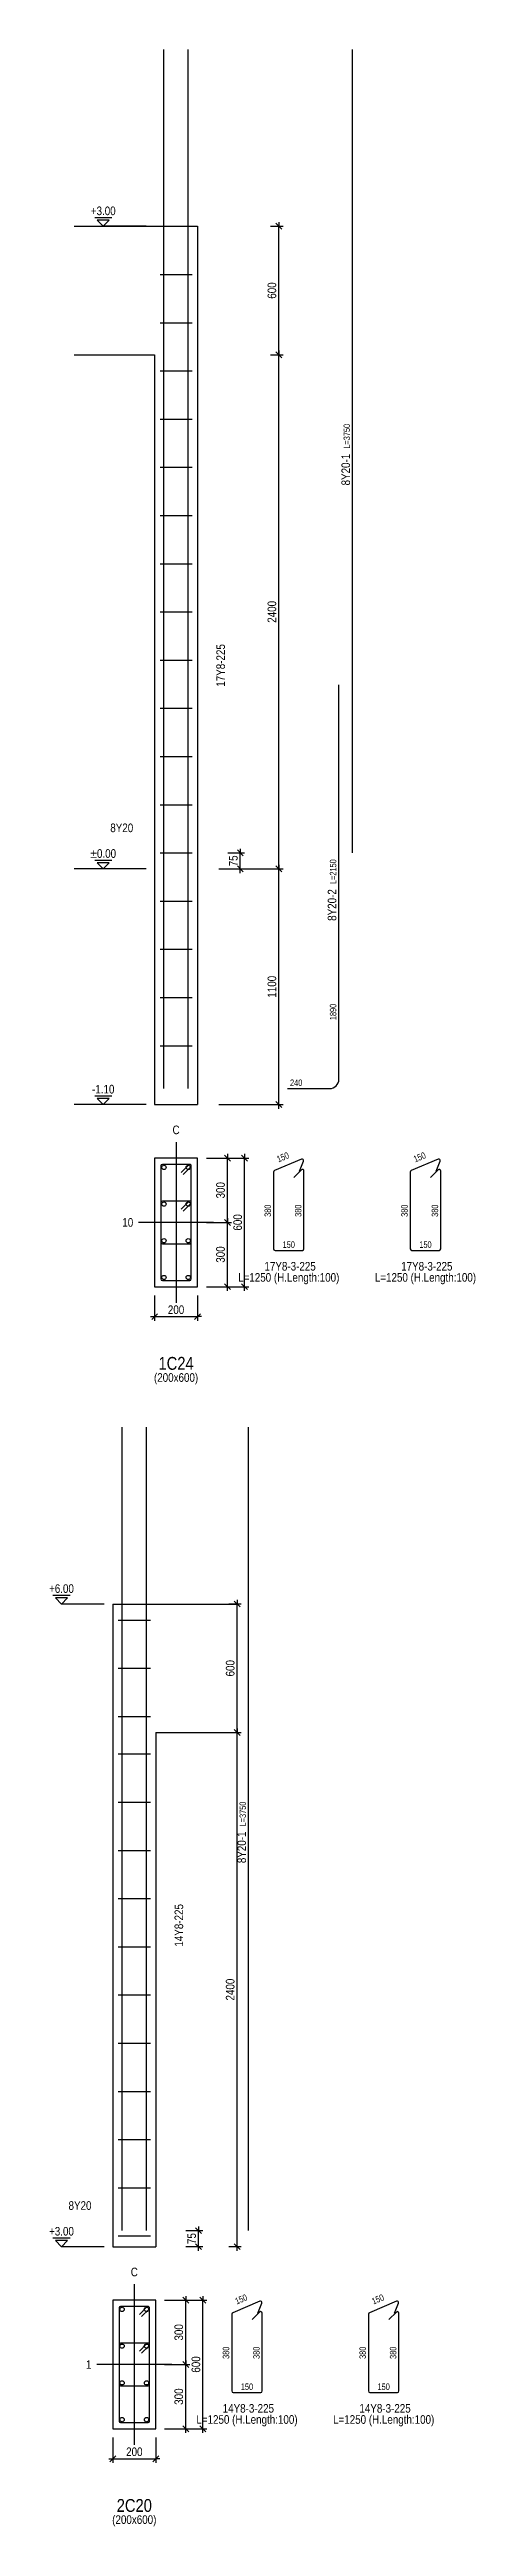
# Model space of a CAD drawing. Extents: x 0 to 206258, y -403073 to 0.
# Drawn here: x 13190 to 18161, y -130880 to -101975 of the extents above; entities that cross this region are included whole.
import ezdxf
from ezdxf.enums import TextEntityAlignment as Align
from ezdxf.lldxf.tags import DXFTag

# ---------------------------------------------------------------- set-up
doc = ezdxf.new("R2010")
doc.units = 0
doc.header["$LTSCALE"] = 1000
for name, color, linetype in [('Axis Line(Dir 1)', 8, 'CENTER2'), ('Axis Line(Dir 2)', 150, 'CENTER2'), ('Column Line(D)', 1, 'Continuous'), ('Dimension Line', 5, 'Continuous'), ('Dimension Text', 5, 'Continuous'), ('Link Line', 3, 'Continuous'), ('Rebar Label', 6, 'Continuous'), ('Rebar Length Text', 8, 'Continuous'), ('Rebar Line', 7, 'Continuous'), ('Top Rebar Label', 6, 'Continuous'), ('Top Rebar Length Text', 8, 'Continuous'), ('Top Rebar Line', 7, 'Continuous')]:
    doc.layers.add(name, color=color, linetype=linetype)
for name, color, linetype, true_color in [('Column Label(D)', 12, 'Continuous', 0xbd0000), ('Column Size Label (D)', 94, 'Continuous', 0x008100), ('Level Mark Line', 253, 'Continuous', 0x828282), ('Level Mark Text', 253, 'Continuous', 0x828282), ('Link Label', 94, 'Continuous', 0x008100), ('Link Length Text', 94, 'Continuous', 0x008100)]:
    doc.layers.add(name, color=color, linetype=linetype, true_color=true_color)
doc.styles.add('Column Label(D)', font='ARIALN.TTF', dxfattribs={"height": 150})
doc.styles.add('Column Size Label (D)', font='ARIALN.TTF', dxfattribs={"height": 100})
doc.styles.add('Dimension Text', font='ARIALN.TTF', dxfattribs={"height": 100})
doc.styles.add('Level Mark Text', font='ARIALN.TTF', dxfattribs={"height": 100})
doc.styles.add('Link Label', font='ARIALN.TTF', dxfattribs={"height": 100})
doc.styles.add('Link Length Text', font='ARIALN.TTF', dxfattribs={"height": 100})
doc.styles.add('Rebar Label', font='ARIALN.TTF', dxfattribs={"height": 100})
doc.styles.add('Rebar Length Text', font='ARIALN.TTF', dxfattribs={"height": 75})
doc.styles.add('Top Rebar Label', font='ARIALN.TTF', dxfattribs={"height": 100})
doc.styles.add('Top Rebar Length Text', font='ARIALN.TTF', dxfattribs={"height": 75})
tags = doc.linetypes.add('CENTER2', pattern=[1.125, 0.75, -0.125, 0.125, -0.125]).pattern_tags.tags
tags[10:11] = [DXFTag(74, 4), DXFTag(75, 0), DXFTag(340, '0'), DXFTag(46, 0.0), DXFTag(50, 0.0), DXFTag(44, 0.0), DXFTag(45, 0.0)]
tags[8:9] = [DXFTag(74, 4), DXFTag(75, 0), DXFTag(340, '0'), DXFTag(46, 0.0), DXFTag(50, 0.0), DXFTag(44, 0.0), DXFTag(45, 0.0)]
tags[6:7] = [DXFTag(74, 4), DXFTag(75, 0), DXFTag(340, '0'), DXFTag(46, 0.0), DXFTag(50, 0.0), DXFTag(44, 0.0), DXFTag(45, 0.0)]
tags[4:5] = [DXFTag(74, 4), DXFTag(75, 0), DXFTag(340, '0'), DXFTag(46, 0.0), DXFTag(50, 0.0), DXFTag(44, 0.0), DXFTag(45, 0.0)]
doc.dimstyles.new('COLUMNELV', dxfattribs={"dimtxt": 100, "dimasz": 30, "dimexe": 48.3, "dimexo": 103.5, "dimgap": 30, "dimtad": 1, "dimtoh": 1, "dimdec": 1, "dimlfac": 0.4, "dimdsep": 46, "dimtxsty": 'Dimension Text', "dimblk": 'PCDIM_TICK', "dimcen": 0.09, "dimclrd": 5, "dimclre": 5, "dimclrt": 5, "dimadec": 1, "dimazin": 0, "dimtp": 1, "dimtm": 1, "dimtfac": 1, "dimtdec": 4, "dimtofl": 0, "dimtmove": 0, "dimatfit": 3, "dimfxl": 1, "dimtolj": 1, "dimtzin": 0, "dimarcsym": 0})

msp = doc.modelspace()

# ---------------------------------------------------------------- texts
at = {"layer": 'Column Label(D)', "transparency": 33554687, "style": 'Column Label(D)'}
for s, p in [('1C24', (14667.29, -117232.222)), ('2C20', (14179.79, -130560.237))]:
    msp.add_text(s, height=150, dxfattribs=at).set_placement(p, align=Align.TOP_CENTER)
at = {"layer": 'Column Size Label (D)', "transparency": 33554687, "style": 'Column Size Label (D)'}
for p in [(14667.29, -117422.222), (14179.79, -130750.237)]:
    msp.add_text('(200x600)', height=100, dxfattribs=at).set_placement(p, align=Align.TOP_CENTER)
at = {"layer": 'Dimension Text', "transparency": 33554687, "style": 'Dimension Text'}
for p in [(14667.29, -114662.222), (14179.79, -127990.237)]:
    msp.add_text('C', height=100, dxfattribs=at).set_placement(p, align=Align.BOTTOM_CENTER)
for s, p in [('10', (14167.29, -115662.222)), ('1', (13679.79, -128990.237))]:
    msp.add_text(s, height=100, dxfattribs=at).set_placement(p, align=Align.MIDDLE_RIGHT)
at = {"layer": 'Level Mark Text', "transparency": 33554687, "style": 'Level Mark Text'}
for s, p in [('+3.00', (13817.29, -103937.222)), ('±0.00', (13817.29, -111437.222)), ('-1.10', (13817.29, -114187.222)), ('+6.00', (13329.79, -120015.237)), ('+3.00', (13329.79, -127515.237))]:
    msp.add_text(s, height=100, dxfattribs=at).set_placement(p, align=Align.BOTTOM_CENTER)
at = {"layer": 'Link Label', "transparency": 33554687, "style": 'Link Label'}
for s, p in [(' 17Y8-3-225', (15982.29, -116223.889)), (' 17Y8-3-225', (17577.88, -116223.889)), (' 14Y8-3-225', (15494.79, -129551.904)), (' 14Y8-3-225', (17090.38, -129551.904))]:
    msp.add_text(s, height=100, dxfattribs=at).set_placement(p, align=Align.CENTER)
at = {"layer": 'Link Length Text', "transparency": 33554687, "style": 'Link Length Text'}
for p in [(15982.29, -116353.889), (17577.88, -116353.889), (15494.79, -129681.904), (17090.38, -129681.904)]:
    msp.add_text('L=1250 (H.Length:100)', height=100, dxfattribs=at).set_placement(p, align=Align.CENTER)
at = {"layer": 'Rebar Label', "transparency": 33554687, "style": 'Rebar Label'}
for s, p in [('17Y8-225', (15267.29, -109162.222)), ('14Y8-225', (14779.79, -123865.237))]:
    msp.add_text(s, height=100, rotation=90, dxfattribs=at).set_placement(p, align=Align.BOTTOM_CENTER)
at = {"layer": 'Rebar Length Text', "transparency": 33554687, "style": 'Rebar Length Text'}
for s, rotation, p in [('150', 22.9057699, (15928.512, -114934.945)), ('150', 22.9057699, (17524.101, -114934.946)), ('380', 90, (15774.79, -115525.555)), ('380', 90, (16129.79, -115525.555)), ('380', 90, (17370.38, -115525.556)), ('380', 90, (17725.38, -115525.556)), ('150', 22.9057699, (15441.012, -128262.961)), ('150', 22.9057699, (17036.601, -128262.961)), ('380', 90, (15287.29, -128853.571)), ('380', 90, (15642.29, -128853.571)), ('380', 90, (16882.88, -128853.571)), ('380', 90, (17237.88, -128853.571))]:
    msp.add_text(s, height=75, rotation=rotation, dxfattribs=at).set_placement(p, align=Align.CENTER)
for p in [(15982.29, -115958.889), (17577.88, -115958.889), (15494.79, -129286.904), (17090.38, -129286.904)]:
    msp.add_text('150', height=75, dxfattribs=at).set_placement(p, align=Align.CENTER)
at = {"layer": 'Top Rebar Label', "transparency": 33554687, "style": 'Top Rebar Label'}
for s, p in [(' 8Y20-1', (16697.29, -106692.222)), (' 8Y20-2', (16537.29, -111773.472)), (' 8Y20-1', (15483.143, -122770.237))]:
    msp.add_text(s, height=100, rotation=90, dxfattribs=at).set_placement(p, align=Align.RIGHT)
for p in [(14167.29, -111137.222), (13679.79, -127215.237)]:
    msp.add_text(' 8Y20', height=100, dxfattribs=at).set_placement(p, align=Align.BOTTOM_RIGHT)
at = {"layer": 'Top Rebar Length Text', "transparency": 33554687, "style": 'Top Rebar Length Text'}
for s, p in [('L=3750', (16697.29, -106632.222)), ('L=2150', (16537.29, -111713.472)), ('1890', (16537.29, -113301.775)), ('L=3750', (15483.143, -122710.237))]:
    msp.add_text(s, height=75, rotation=90, dxfattribs=at).set_placement(p)
msp.add_text('240', height=75, dxfattribs=at).set_placement((15997.29, -114069.722))

# ---------------------------------------------------------------- blocks, each defined once
blk = doc.blocks.new('PCDIM_TICK')
at = {"layer": 'Dimension Line', "color": 0, "transparency": 33554687}
for p, q in [((1.15, 1.15), (-1.15, -1.15)), ((1.61, 0), (0, 0))]:
    blk.add_line(p, q, dxfattribs=at)
blk = doc.blocks.new('*U2148')
at = {"layer": 'Dimension Line', "color": 5, "true_color": 0x0000ff, "transparency": 16777216}
for p, q in [((15283, -121615), (15428, -121615)), ((15380, -127615), (15380, -121615)), ((15283, -127615), (15428, -127615))]:
    blk.add_line(p, q, dxfattribs=at)
at = {"layer": 'Dimension Line', "color": 5, "true_color": 0x0000ff, "transparency": 16777216, "xscale": 30, "yscale": 30}
for p, rotation in [((15380, -121615), 89.99999999999447), ((15380, -127615), 269.9999999999834)]:
    blk.add_blockref('PCDIM_TICK', p, dxfattribs=dict(at, rotation=rotation))
at = {"layer": 'Dimension Line', "color": 5, "true_color": 0x0000ff, "transparency": 16777216, "insert": (15350, -124615), "char_height": 100, "width": 247.25, "attachment_point": 8, "rotation": 90, "style": 'Dimension Text'}
blk.add_mtext('2400', dxfattribs=at)
blk = doc.blocks.new('*U2149')
at = {"layer": 'Dimension Line', "color": 5, "true_color": 0x0000ff, "transparency": 16777216}
for p, q in [((15283, -120115), (15428, -120115)), ((15380, -121615), (15380, -120115)), ((15283, -121615), (15428, -121615))]:
    blk.add_line(p, q, dxfattribs=at)
at = {"layer": 'Dimension Line', "color": 5, "true_color": 0x0000ff, "transparency": 16777216, "xscale": 30, "yscale": 30}
for p, rotation in [((15380, -120115), 89.99999999999447), ((15380, -121615), 269.9999999999834)]:
    blk.add_blockref('PCDIM_TICK', p, dxfattribs=dict(at, rotation=rotation))
at = {"layer": 'Dimension Line', "color": 5, "true_color": 0x0000ff, "transparency": 16777216, "insert": (15350, -120865), "char_height": 100, "width": 181.97, "attachment_point": 8, "rotation": 90, "style": 'Dimension Text'}
blk.add_mtext('600', dxfattribs=at)
blk = doc.blocks.new('*U2150')
at = {"layer": 'Dimension Line', "color": 5, "true_color": 0x0000ff, "transparency": 16777216}
for p, q in [((14783, -127428), (14978, -127428)), ((14930, -127615), (14930, -127428)), ((14783, -127615), (14978, -127615))]:
    blk.add_line(p, q, dxfattribs=at)
at = {"layer": 'Dimension Line', "color": 5, "true_color": 0x0000ff, "transparency": 16777216, "xscale": 30, "yscale": 30}
for p, rotation in [((14930, -127428), 89.99999999999447), ((14930, -127615), 269.9999999999834)]:
    blk.add_blockref('PCDIM_TICK', p, dxfattribs=dict(at, rotation=rotation))
at = {"layer": 'Dimension Line', "color": 5, "true_color": 0x0000ff, "transparency": 16777216, "insert": (14900, -127521), "char_height": 100, "width": 117.23, "attachment_point": 8, "rotation": 90, "style": 'Dimension Text'}
blk.add_mtext('75', dxfattribs=at)
blk = doc.blocks.new('*U2151')
at = {"layer": 'Dimension Line', "color": 5, "true_color": 0x0000ff, "transparency": 16777216}
for p, q in [((13930, -129844), (13930, -130139)), ((14430, -129844), (14430, -130139)), ((13930, -130090), (14430, -130090))]:
    blk.add_line(p, q, dxfattribs=at)
at = {"layer": 'Dimension Line', "color": 5, "true_color": 0x0000ff, "transparency": 16777216, "xscale": 30, "yscale": 30, "rotation": 180.0000000000004}
blk.add_blockref('PCDIM_TICK', (13930, -130090), dxfattribs=at)
at = {"layer": 'Dimension Line', "color": 5, "true_color": 0x0000ff, "transparency": 16777216, "xscale": 30, "yscale": 30}
blk.add_blockref('PCDIM_TICK', (14430, -130090), dxfattribs=at)
at = {"layer": 'Dimension Line', "color": 5, "true_color": 0x0000ff, "transparency": 16777216, "insert": (14180, -130060), "char_height": 100, "width": 182.77, "attachment_point": 8, "style": 'Dimension Text'}
blk.add_mtext('200', dxfattribs=at)
blk = doc.blocks.new('*U2152')
at = {"layer": 'Dimension Line', "color": 5, "true_color": 0x0000ff, "transparency": 16777216}
for p, q in [((14533, -128990), (14828, -128990)), ((14780, -129740), (14780, -128990)), ((14533, -129740), (14828, -129740))]:
    blk.add_line(p, q, dxfattribs=at)
at = {"layer": 'Dimension Line', "color": 5, "true_color": 0x0000ff, "transparency": 16777216, "xscale": 30, "yscale": 30}
for p, rotation in [((14780, -128990), 89.99999999999447), ((14780, -129740), 269.9999999999834)]:
    blk.add_blockref('PCDIM_TICK', p, dxfattribs=dict(at, rotation=rotation))
at = {"layer": 'Dimension Line', "color": 5, "true_color": 0x0000ff, "transparency": 16777216, "insert": (14750, -129365), "char_height": 100, "width": 181.5, "attachment_point": 8, "rotation": 90, "style": 'Dimension Text'}
blk.add_mtext('300', dxfattribs=at)
blk = doc.blocks.new('*U2153')
at = {"layer": 'Dimension Line', "color": 5, "true_color": 0x0000ff, "transparency": 16777216}
for p, q in [((14533, -128240), (14828, -128240)), ((14780, -128990), (14780, -128240)), ((14533, -128990), (14828, -128990))]:
    blk.add_line(p, q, dxfattribs=at)
at = {"layer": 'Dimension Line', "color": 5, "true_color": 0x0000ff, "transparency": 16777216, "xscale": 30, "yscale": 30}
for p, rotation in [((14780, -128240), 89.99999999999447), ((14780, -128990), 269.9999999999834)]:
    blk.add_blockref('PCDIM_TICK', p, dxfattribs=dict(at, rotation=rotation))
at = {"layer": 'Dimension Line', "color": 5, "true_color": 0x0000ff, "transparency": 16777216, "insert": (14750, -128615), "char_height": 100, "width": 181.5, "attachment_point": 8, "rotation": 90, "style": 'Dimension Text'}
blk.add_mtext('300', dxfattribs=at)
blk = doc.blocks.new('*U2154')
at = {"layer": 'Dimension Line', "color": 5, "true_color": 0x0000ff, "transparency": 16777216}
for p, q in [((14533, -128240), (15028, -128240)), ((14980, -129740), (14980, -128240)), ((14533, -129740), (15028, -129740))]:
    blk.add_line(p, q, dxfattribs=at)
at = {"layer": 'Dimension Line', "color": 5, "true_color": 0x0000ff, "transparency": 16777216, "xscale": 30, "yscale": 30}
for p, rotation in [((14980, -128240), 89.99999999999447), ((14980, -129740), 269.9999999999834)]:
    blk.add_blockref('PCDIM_TICK', p, dxfattribs=dict(at, rotation=rotation))
at = {"layer": 'Dimension Line', "color": 5, "true_color": 0x0000ff, "transparency": 16777216, "insert": (14950, -128990), "char_height": 100, "width": 181.97, "attachment_point": 8, "rotation": 90, "style": 'Dimension Text'}
blk.add_mtext('600', dxfattribs=at)
blk = doc.blocks.new('*U2007')
at = {"layer": 'Dimension Line', "color": 5, "true_color": 0x0000ff, "transparency": 16777216}
for p, q in [((15771, -111537), (15916, -111537)), ((15867, -114287), (15867, -111537)), ((15771, -114287), (15916, -114287))]:
    blk.add_line(p, q, dxfattribs=at)
at = {"layer": 'Dimension Line', "color": 5, "true_color": 0x0000ff, "transparency": 16777216, "xscale": 30, "yscale": 30}
for p, rotation in [((15867, -111537), 89.99999999999447), ((15867, -114287), 269.9999999999834)]:
    blk.add_blockref('PCDIM_TICK', p, dxfattribs=dict(at, rotation=rotation))
at = {"layer": 'Dimension Line', "color": 5, "true_color": 0x0000ff, "transparency": 16777216, "insert": (15837, -112912), "char_height": 100, "width": 238.4, "attachment_point": 8, "rotation": 90, "style": 'Dimension Text'}
blk.add_mtext('1100', dxfattribs=at)
blk = doc.blocks.new('*U2008')
at = {"layer": 'Dimension Line', "color": 5, "true_color": 0x0000ff, "transparency": 16777216}
for p, q in [((15771, -105537), (15916, -105537)), ((15867, -111537), (15867, -105537)), ((15771, -111537), (15916, -111537))]:
    blk.add_line(p, q, dxfattribs=at)
at = {"layer": 'Dimension Line', "color": 5, "true_color": 0x0000ff, "transparency": 16777216, "xscale": 30, "yscale": 30}
for p, rotation in [((15867, -105537), 89.99999999999447), ((15867, -111537), 269.9999999999834)]:
    blk.add_blockref('PCDIM_TICK', p, dxfattribs=dict(at, rotation=rotation))
at = {"layer": 'Dimension Line', "color": 5, "true_color": 0x0000ff, "transparency": 16777216, "insert": (15837, -108537), "char_height": 100, "width": 247.25, "attachment_point": 8, "rotation": 90, "style": 'Dimension Text'}
blk.add_mtext('2400', dxfattribs=at)
blk = doc.blocks.new('*U2009')
at = {"layer": 'Dimension Line', "color": 5, "true_color": 0x0000ff, "transparency": 16777216}
for p, q in [((15771, -104037), (15916, -104037)), ((15867, -105537), (15867, -104037)), ((15771, -105537), (15916, -105537))]:
    blk.add_line(p, q, dxfattribs=at)
at = {"layer": 'Dimension Line', "color": 5, "true_color": 0x0000ff, "transparency": 16777216, "xscale": 30, "yscale": 30}
for p, rotation in [((15867, -104037), 89.99999999999447), ((15867, -105537), 269.9999999999834)]:
    blk.add_blockref('PCDIM_TICK', p, dxfattribs=dict(at, rotation=rotation))
at = {"layer": 'Dimension Line', "color": 5, "true_color": 0x0000ff, "transparency": 16777216, "insert": (15837, -104787), "char_height": 100, "width": 181.97, "attachment_point": 8, "rotation": 90, "style": 'Dimension Text'}
blk.add_mtext('600', dxfattribs=at)
blk = doc.blocks.new('*U2010')
at = {"layer": 'Dimension Line', "color": 5, "true_color": 0x0000ff, "transparency": 16777216}
for p, q in [((15271, -111350), (15466, -111350)), ((15271, -111537), (15466, -111537)), ((15417, -111537), (15417, -111350))]:
    blk.add_line(p, q, dxfattribs=at)
at = {"layer": 'Dimension Line', "color": 5, "true_color": 0x0000ff, "transparency": 16777216, "xscale": 30, "yscale": 30}
for p, rotation in [((15417, -111350), 89.99999999999447), ((15417, -111537), 269.9999999999834)]:
    blk.add_blockref('PCDIM_TICK', p, dxfattribs=dict(at, rotation=rotation))
at = {"layer": 'Dimension Line', "color": 5, "true_color": 0x0000ff, "transparency": 16777216, "insert": (15387, -111443), "char_height": 100, "width": 117.23, "attachment_point": 8, "rotation": 90, "style": 'Dimension Text'}
blk.add_mtext('75', dxfattribs=at)
blk = doc.blocks.new('*U2011')
at = {"layer": 'Dimension Line', "color": 5, "true_color": 0x0000ff, "transparency": 16777216}
for p, q in [((14417, -116516), (14417, -116811)), ((14417, -116762), (14917, -116762)), ((14917, -116516), (14917, -116811))]:
    blk.add_line(p, q, dxfattribs=at)
at = {"layer": 'Dimension Line', "color": 5, "true_color": 0x0000ff, "transparency": 16777216, "xscale": 30, "yscale": 30, "rotation": 180.0000000000004}
blk.add_blockref('PCDIM_TICK', (14417, -116762), dxfattribs=at)
at = {"layer": 'Dimension Line', "color": 5, "true_color": 0x0000ff, "transparency": 16777216, "xscale": 30, "yscale": 30}
blk.add_blockref('PCDIM_TICK', (14917, -116762), dxfattribs=at)
at = {"layer": 'Dimension Line', "color": 5, "true_color": 0x0000ff, "transparency": 16777216, "insert": (14667, -116732), "char_height": 100, "width": 182.77, "attachment_point": 8, "style": 'Dimension Text'}
blk.add_mtext('200', dxfattribs=at)
blk = doc.blocks.new('*U2012')
at = {"layer": 'Dimension Line', "color": 5, "true_color": 0x0000ff, "transparency": 16777216}
for p, q in [((15021, -115662), (15316, -115662)), ((15267, -116412), (15267, -115662)), ((15021, -116412), (15316, -116412))]:
    blk.add_line(p, q, dxfattribs=at)
at = {"layer": 'Dimension Line', "color": 5, "true_color": 0x0000ff, "transparency": 16777216, "xscale": 30, "yscale": 30}
for p, rotation in [((15267, -115662), 89.99999999999447), ((15267, -116412), 269.9999999999834)]:
    blk.add_blockref('PCDIM_TICK', p, dxfattribs=dict(at, rotation=rotation))
at = {"layer": 'Dimension Line', "color": 5, "true_color": 0x0000ff, "transparency": 16777216, "insert": (15237, -116037), "char_height": 100, "width": 181.5, "attachment_point": 8, "rotation": 90, "style": 'Dimension Text'}
blk.add_mtext('300', dxfattribs=at)
blk = doc.blocks.new('*U2013')
at = {"layer": 'Dimension Line', "color": 5, "true_color": 0x0000ff, "transparency": 16777216}
for p, q in [((15021, -114912), (15316, -114912)), ((15267, -115662), (15267, -114912)), ((15021, -115662), (15316, -115662))]:
    blk.add_line(p, q, dxfattribs=at)
at = {"layer": 'Dimension Line', "color": 5, "true_color": 0x0000ff, "transparency": 16777216, "xscale": 30, "yscale": 30}
for p, rotation in [((15267, -114912), 89.99999999999447), ((15267, -115662), 269.9999999999834)]:
    blk.add_blockref('PCDIM_TICK', p, dxfattribs=dict(at, rotation=rotation))
at = {"layer": 'Dimension Line', "color": 5, "true_color": 0x0000ff, "transparency": 16777216, "insert": (15237, -115287), "char_height": 100, "width": 181.5, "attachment_point": 8, "rotation": 90, "style": 'Dimension Text'}
blk.add_mtext('300', dxfattribs=at)
blk = doc.blocks.new('*U2014')
at = {"layer": 'Dimension Line', "color": 5, "true_color": 0x0000ff, "transparency": 16777216}
for p, q in [((15021, -114912), (15516, -114912)), ((15467, -116412), (15467, -114912)), ((15021, -116412), (15516, -116412))]:
    blk.add_line(p, q, dxfattribs=at)
at = {"layer": 'Dimension Line', "color": 5, "true_color": 0x0000ff, "transparency": 16777216, "xscale": 30, "yscale": 30}
for p, rotation in [((15467, -114912), 89.99999999999447), ((15467, -116412), 269.9999999999834)]:
    blk.add_blockref('PCDIM_TICK', p, dxfattribs=dict(at, rotation=rotation))
at = {"layer": 'Dimension Line', "color": 5, "true_color": 0x0000ff, "transparency": 16777216, "insert": (15437, -115662), "char_height": 100, "width": 181.97, "attachment_point": 8, "rotation": 90, "style": 'Dimension Text'}
blk.add_mtext('600', dxfattribs=at)

# ---------------------------------------------------------------- dimensions: what is measured, and where the dimension line sits
at = {"layer": 'Dimension Line', "transparency": 33554687}
for p1, p2, distance, picture, middle in [((15667.29, -105537.222), (15667.29, -104037.222), -200, '*U2009', (15867.29, -104787.222)), ((15667.29, -111537.222), (15667.29, -105537.222), -200, '*U2008', (15867.29, -108537.222)), ((15167.29, -111537.222), (15167.29, -111349.722), -250, '*U2010', (15417.29, -111443.472)), ((15667.29, -114287.222), (15667.29, -111537.222), -200, '*U2007', (15867.29, -112912.222)), ((14917.29, -115662.222), (14917.29, -114912.222), -350, '*U2013', (15267.29, -115287.222)), ((14917.29, -116412.222), (14917.29, -114912.222), -550, '*U2014', (15467.29, -115662.222)), ((14917.29, -116412.222), (14917.29, -115662.222), -350, '*U2012', (15267.29, -116037.222)), ((14417.29, -116412.222), (14917.29, -116412.222), -350, '*U2011', (14667.29, -116762.222)), ((15179.79, -121615.237), (15179.79, -120115.237), -200, '*U2149', (15379.79, -120865.237)), ((15179.79, -127615.237), (15179.79, -121615.237), -200, '*U2148', (15379.79, -124615.237)), ((14679.79, -127615.237), (14679.79, -127427.737), -250, '*U2150', (14929.79, -127521.487)), ((14429.79, -128990.237), (14429.79, -128240.237), -350, '*U2153', (14779.79, -128615.237)), ((14429.79, -129740.237), (14429.79, -128240.237), -550, '*U2154', (14979.79, -128990.237)), ((14429.79, -129740.237), (14429.79, -128990.237), -350, '*U2152', (14779.79, -129365.237)), ((13929.79, -129740.237), (14429.79, -129740.237), -350, '*U2151', (14179.79, -130090.237))]:
    dim = msp.add_aligned_dim(p1=p1, p2=p2, distance=distance, dimstyle='COLUMNELV', override={"dimscale": 1, "dimtxt": 100, "dimasz": 30, "dimexe": 48.3, "dimexo": 103.5, "dimgap": 30, "dimtad": 1, "dimtih": 0, "dimdec": 1, "dimlfac": 0.4, "dimzin": 8, "dimlunit": 2, "dimpost": '', "dimtxsty": 'Dimension Text', "dimblk": 'PCDIM_TICK', "dimse1": 0, "dimse2": 0, "dimsd2": 0, "dimclrd": 5, "dimclre": 5, "dimclrt": 5, "dimaunit": 0, "dimadec": 1, "dimazin": 0, "dimtol": 0, "dimtp": 1, "dimtm": 1, "dimtmove": 0}, dxfattribs=at)
    dim.commit()
    dim.dimension.update_dxf_attribs({"geometry": picture, "text_midpoint": middle})

# ---------------------------------------------------------------- linework, layer by layer
at = {"layer": 'Axis Line(Dir 1)', "transparency": 33554687}
for points in [[(15104.79, -115662.222), (14229.79, -115662.222)], [(14617.29, -128990.237), (13742.29, -128990.237)]]:
    msp.add_lwpolyline(points, dxfattribs=at)
at = {"layer": 'Axis Line(Dir 2)', "transparency": 33554687}
for points in [[(14667.29, -114724.722), (14667.29, -116599.722)], [(14179.79, -128052.737), (14179.79, -129927.737)]]:
    msp.add_lwpolyline(points, dxfattribs=at)
at = {"layer": 'Column Line(D)', "transparency": 33554687}
for points in [[(13479.79, -104037.222), (14417.29, -104037.222)], [(14417.29, -104037.222), (14917.29, -104037.222)], [(14917.29, -104037.222), (14917.29, -114287.222)], [(13479.79, -105537.222), (14417.29, -105537.222)], [(14417.29, -105537.222), (14417.29, -114287.222)], [(14417.29, -114287.222), (14917.29, -114287.222)], [(13929.79, -120115.237), (13929.79, -127615.237)], [(13929.79, -120115.237), (14429.79, -120115.237)], [(14429.79, -120115.237), (15367.29, -120115.237)], [(14429.79, -121615.237), (15367.29, -121615.237)], [(14429.79, -121615.237), (14429.79, -127615.237)], [(13929.79, -127615.237), (14429.79, -127615.237)]]:
    msp.add_lwpolyline(points, dxfattribs=at)
for points in [[(14417.29, -116412.222), (14917.29, -116412.222), (14917.29, -114912.222), (14417.29, -114912.222)], [(13929.79, -129740.237), (14429.79, -129740.237), (14429.79, -128240.237), (13929.79, -128240.237)]]:
    msp.add_lwpolyline(points, close=True, dxfattribs=at)
at = {"layer": 'Dimension Line', "transparency": 33554687}
for points in [[(14167.29, -111537.222), (13479.79, -111537.222)], [(15167.29, -111537.222), (15854.79, -111537.222)], [(14167.29, -114287.222), (13479.79, -114287.222)], [(15167.29, -114287.222), (15854.79, -114287.222)]]:
    msp.add_lwpolyline(points, dxfattribs=at)
at = {"layer": 'Level Mark Line', "transparency": 33554687}
for points in [[(13917.29, -103937.222), (13717.29, -103937.222)], [(13817.29, -104037.222), (13888.001, -103966.511), (13746.58, -103966.511), (13817.29, -104037.222)], [(14317.29, -104037.222), (13817.29, -104037.222)], [(13917.29, -111437.222), (13717.29, -111437.222)], [(13817.29, -111537.222), (13888.001, -111466.511), (13746.58, -111466.511), (13817.29, -111537.222)], [(14317.29, -111537.222), (13817.29, -111537.222)], [(13917.29, -114187.222), (13717.29, -114187.222)], [(13817.29, -114287.222), (13888.001, -114216.511), (13746.58, -114216.511), (13817.29, -114287.222)], [(14317.29, -114287.222), (13817.29, -114287.222)], [(13429.79, -120015.237), (13229.79, -120015.237)], [(13329.79, -120115.237), (13400.501, -120044.527), (13259.08, -120044.527), (13329.79, -120115.237)], [(13829.79, -120115.237), (13329.79, -120115.237)], [(13429.79, -127515.237), (13229.79, -127515.237)], [(13329.79, -127615.237), (13400.501, -127544.527), (13259.08, -127544.527), (13329.79, -127615.237)], [(13829.79, -127615.237), (13329.79, -127615.237)]]:
    msp.add_lwpolyline(points, dxfattribs=at)
at = {"layer": 'Link Line', "transparency": 33554687}
for p, q in [((14479.79, -104599.722), (14854.79, -104599.722)), ((14479.79, -105162.222), (14854.79, -105162.222)), ((14479.79, -105724.722), (14854.79, -105724.722)), ((14479.79, -106287.222), (14854.79, -106287.222)), ((14479.79, -106849.722), (14854.79, -106849.722)), ((14479.79, -107412.222), (14854.79, -107412.222)), ((14479.79, -107974.722), (14854.79, -107974.722)), ((14479.79, -108537.222), (14854.79, -108537.222)), ((14479.79, -109099.722), (14854.79, -109099.722)), ((14479.79, -109662.222), (14854.79, -109662.222)), ((14479.79, -110224.722), (14854.79, -110224.722)), ((14479.79, -110787.222), (14854.79, -110787.222)), ((14479.79, -111349.722), (14854.79, -111349.722)), ((14479.79, -111912.222), (14854.79, -111912.222)), ((14479.79, -112474.722), (14854.79, -112474.722)), ((14479.79, -113037.222), (14854.79, -113037.222)), ((14479.79, -113599.722), (14854.79, -113599.722)), ((13992.29, -120302.737), (14367.29, -120302.737)), ((13992.29, -120865.237), (14367.29, -120865.237)), ((13992.29, -121427.737), (14367.29, -121427.737)), ((13992.29, -121865.237), (14367.29, -121865.237)), ((13992.29, -122427.737), (14367.29, -122427.737)), ((13992.29, -122990.237), (14367.29, -122990.237)), ((13992.29, -123552.737), (14367.29, -123552.737)), ((13992.29, -124115.237), (14367.29, -124115.237)), ((13992.29, -124677.737), (14367.29, -124677.737)), ((13992.29, -125240.237), (14367.29, -125240.237)), ((13992.29, -125802.737), (14367.29, -125802.737)), ((13992.29, -126365.237), (14367.29, -126365.237)), ((13992.29, -126927.737), (14367.29, -126927.737)), ((13992.29, -127490.237), (14367.29, -127490.237))]:
    msp.add_line(p, q, dxfattribs=at)
for points in [[(14751.276, -115102.985), (14839.665, -115014.596, 0.668178638), (14827.29, -114984.722), (14507.29, -114984.722, 0.414213562), (14489.79, -115002.222), (14489.79, -115893.889, 0.414213562), (14507.29, -115911.389), (14827.29, -115911.389, 0.414213562), (14844.79, -115893.889), (14844.79, -115002.222, 0.668178638), (14814.916, -114989.848), (14726.528, -115078.236)], [(16107.807, -115062.573), (16154.824, -114946.752, 0.668178638), (16131.797, -114924.05), (15815.479, -115057.706, 0.301414294), (15804.79, -115073.826), (15804.79, -115971.389, 0.414213562), (15822.29, -115988.889), (16142.29, -115988.889, 0.414213562), (16159.79, -115971.389), (16159.79, -115062.222, 0.668178638), (16129.916, -115049.848), (16041.528, -115138.236)], [(17703.397, -115062.574), (17750.413, -114946.753, 0.668178638), (17727.387, -114924.05), (17411.069, -115057.706, 0.301414294), (17400.38, -115073.826), (17400.38, -115971.389, 0.414213562), (17417.88, -115988.889), (17737.88, -115988.889, 0.414213562), (17755.38, -115971.389), (17755.38, -115062.222, 0.668178638), (17725.506, -115049.848), (17637.118, -115138.236)], [(14751.276, -115531.318), (14839.665, -115442.93, 0.668178638), (14827.29, -115413.055), (14507.29, -115413.055, 0.414213562), (14489.79, -115430.555), (14489.79, -116322.222, 0.414213562), (14507.29, -116339.722), (14827.29, -116339.722, 0.414213562), (14844.79, -116322.222), (14844.79, -115430.555, 0.668178638), (14814.916, -115418.181), (14726.528, -115506.569)], [(14263.776, -128431), (14352.165, -128342.612, 0.668178638), (14339.79, -128312.737), (14019.79, -128312.737, 0.414213562), (14002.29, -128330.237), (14002.29, -129221.904, 0.414213562), (14019.79, -129239.404), (14339.79, -129239.404, 0.414213562), (14357.29, -129221.904), (14357.29, -128330.237, 0.668178638), (14327.416, -128317.863), (14239.028, -128406.251)], [(15620.307, -128390.589), (15667.324, -128274.768, 0.668178638), (15644.297, -128252.065), (15327.979, -128385.721, 0.301414294), (15317.29, -128401.841), (15317.29, -129299.404, 0.414213562), (15334.79, -129316.904), (15654.79, -129316.904, 0.414213562), (15672.29, -129299.404), (15672.29, -128390.237, 0.668178638), (15642.416, -128377.863), (15554.028, -128466.251)], [(17215.897, -128390.589), (17262.913, -128274.768, 0.668178638), (17239.887, -128252.066), (16923.569, -128385.721, 0.301414294), (16912.88, -128401.841), (16912.88, -129299.404, 0.414213562), (16930.38, -129316.904), (17250.38, -129316.904, 0.414213562), (17267.88, -129299.404), (17267.88, -128390.238, 0.668178638), (17238.006, -128377.863), (17149.618, -128466.252)], [(14263.776, -128859.333), (14352.165, -128770.945, 0.668178638), (14339.79, -128741.071), (14019.79, -128741.071, 0.414213562), (14002.29, -128758.571), (14002.29, -129650.237, 0.414213562), (14019.79, -129667.737), (14339.79, -129667.737, 0.414213562), (14357.29, -129650.237), (14357.29, -128758.571, 0.668178638), (14327.416, -128746.196), (14239.028, -128834.585)]]:
    msp.add_lwpolyline(points, format="xyb", dxfattribs=at)
at = {"layer": 'Rebar Line', "transparency": 33554687}
for centre in [(14524.79, -115019.722), (14809.79, -115019.722), (14524.79, -115448.055), (14809.79, -115448.055), (14524.79, -115876.389), (14809.79, -115876.389), (14524.79, -116304.722), (14809.79, -116304.722), (14037.29, -128347.737), (14322.29, -128347.737), (14037.29, -128776.071), (14322.29, -128776.071), (14037.29, -129204.404), (14322.29, -129204.404), (14037.29, -129632.737), (14322.29, -129632.737)]:
    msp.add_circle(centre, 25, dxfattribs=at)
at = {"layer": 'Top Rebar Line', "transparency": 33554687}
for points in [[(14524.79, -111349.722), (14524.79, -101974.722)], [(14809.79, -111349.722), (14809.79, -101974.722)], [(16727.29, -111349.722), (16727.29, -101974.722)], [(14524.79, -114099.722), (14524.79, -109387.222)], [(14809.79, -114099.722), (14809.79, -109387.222)], [(14037.29, -127427.737), (14037.29, -118052.737)], [(14322.29, -127427.737), (14322.29, -118052.737)], [(15513.143, -127427.737), (15513.143, -118052.737)]]:
    msp.add_lwpolyline(points, dxfattribs=at)
msp.add_lwpolyline([(15967.29, -114099.722), (16457.335, -114099.722, 0.414213562), (16567.29, -113989.766), (16567.29, -109387.222)], format="xyb", dxfattribs=at)

msp.set_redraw_order([(e.dxf.handle, doc.entitydb.next_handle()) for e in msp.query("TEXT MTEXT ATTDEF DIMENSION ARC_DIMENSION")])  # texts and dimensions are drawn at this point

doc.saveas('drawing.dxf')
